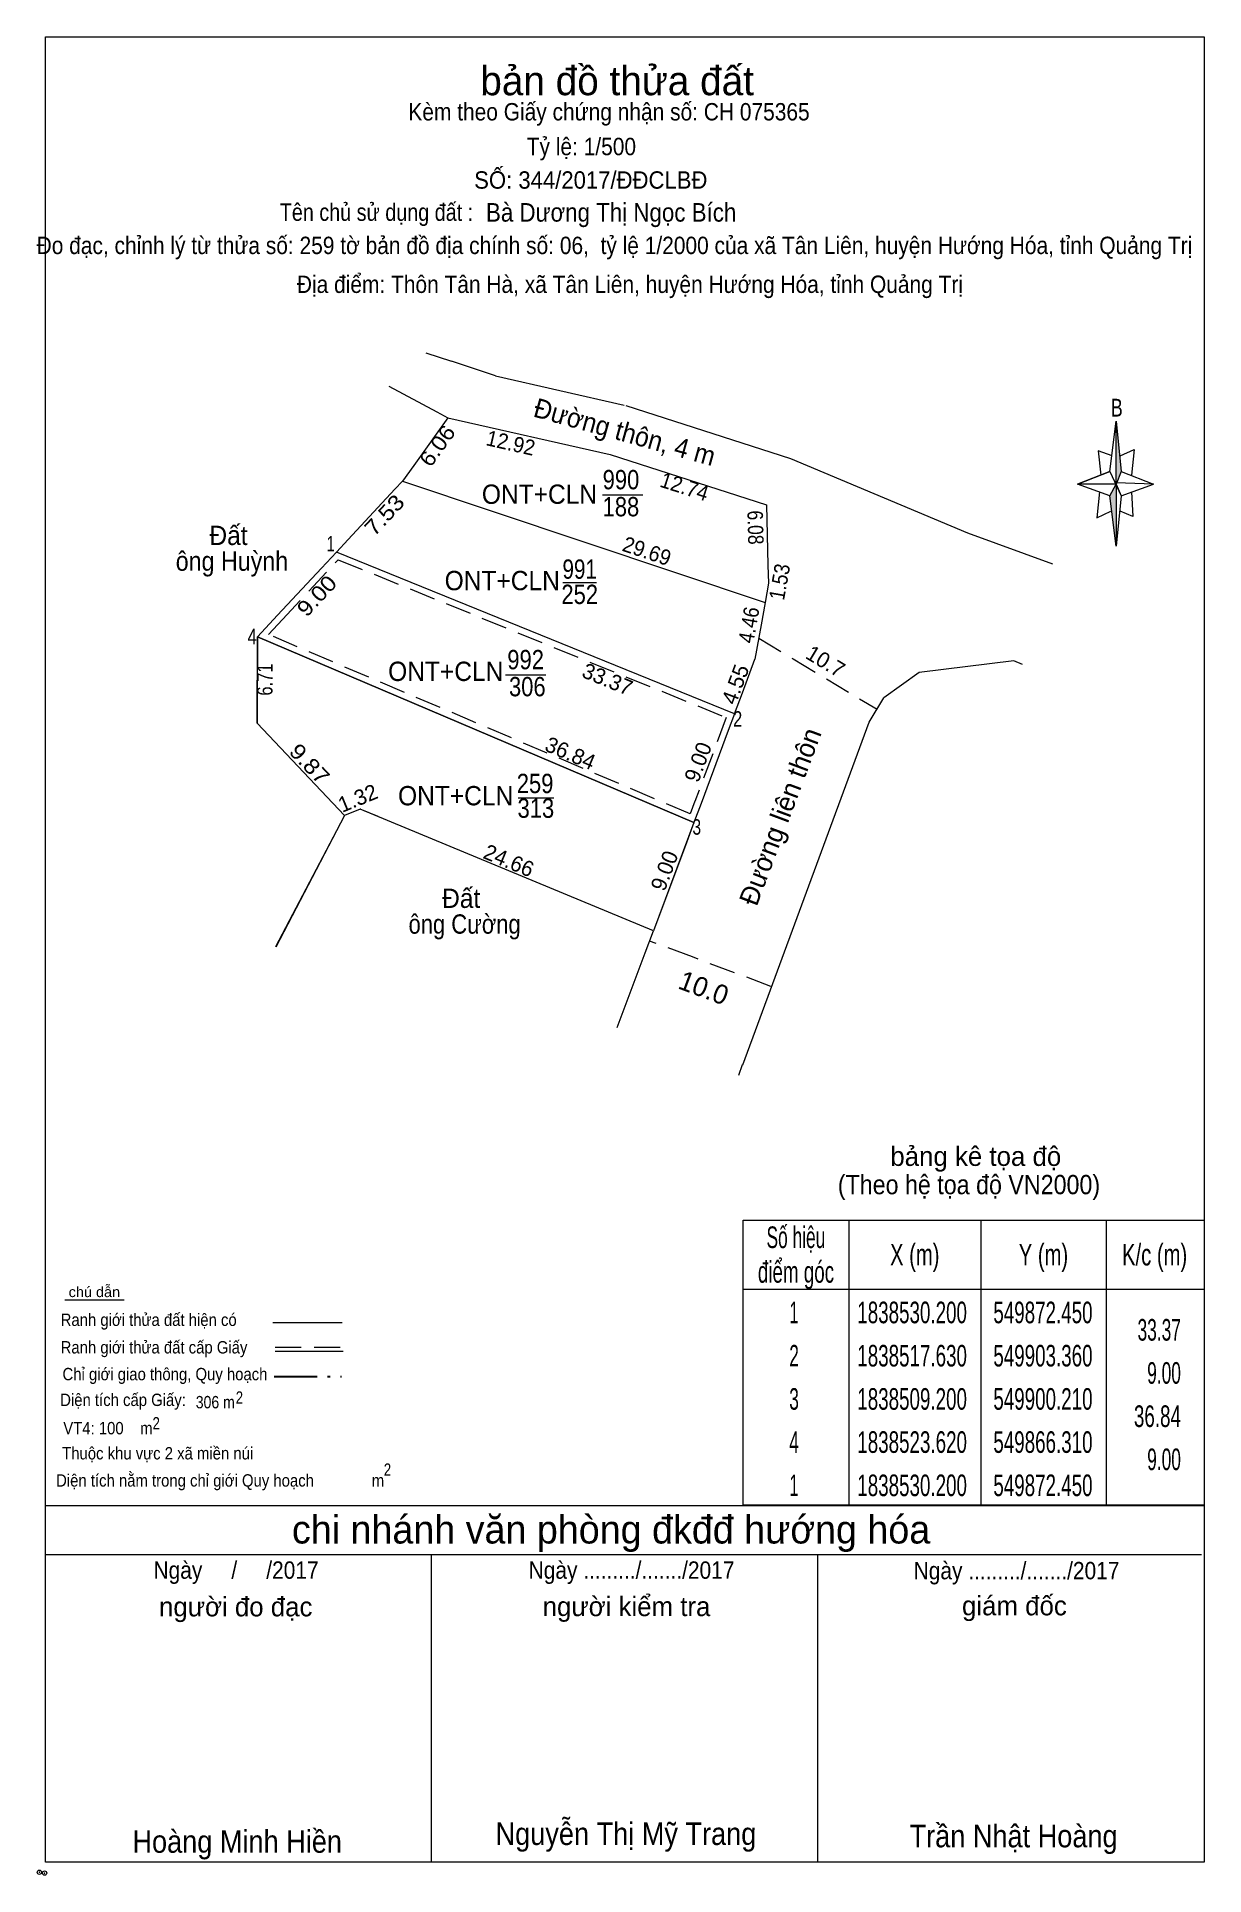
# Model space of a CAD drawing. Header units: metres. Extents: x 549350 to 550284, y 1838354 to 1838570.
# Drawn here: x 549849.2 to 549939.8, y 1838427.4 to 1838570.2 of the extents above; entities that cross this region are included whole.
import ezdxf
from ezdxf.enums import TextEntityAlignment as Align

# ---------------------------------------------------------------- set-up
doc = ezdxf.new("R2010")
doc.units = ezdxf.units.M
doc.header["$LTSCALE"] = 0.67
doc.header["$PDMODE"] = 32
doc.header["$PDSIZE"] = 0.335
doc.linetypes.add('DASH_DOUBLE_DOT', pattern=[9.2, 5, -1.2, 0.3, -1.2, 0.3, -1.2])
doc.linetypes.add('MEDIUM_DASHED', pattern=[4.5, 3, -1.5])
for name, color, linetype, lineweight in [('15', 7, 'Continuous', 13), ('28', 7, 'Continuous', 13), ('63', 7, 'Continuous', 13)]:
    doc.layers.add(name, color=color, linetype=linetype, lineweight=lineweight)

msp = doc.modelspace()

# ---------------------------------------------------------------- texts
at = {"layer": '15'}
for s, height, rotation, width, p in [('Đường thôn, 4 m', 1.5, 344.493, 0.95, (549894.6395, 1838538.8117)), ('6.06', 1.2, 54.341, 1.1, (549880.7633, 1838538.1102)), ('12.92', 1.2, 347.211, 0.95, (549885.8522, 1838538.0941)), ('12.74', 1.2, 342.177, 0.95, (549899.2964, 1838534.7164)), ('7.53', 1.2, 47.045, 1.15, (549876.6166, 1838532.6711)), ('6.08', 1.2, 271.507, 0.85, (549904.3954, 1838532.0958)), ('29.69', 1.2, 341.48, 0.95, (549896.3694, 1838529.7138)), ('9.00', 1.2, 46.981, 1.15, (549871.3623, 1838526.3957)), ('1.53', 1.2, 79.862, 0.9, (549907.4511, 1838527.7844)), ('4.46', 1.2, 79.925, 0.9, (549905.0641, 1838524.44)), ('6.71', 1.2, 89.829, 0.8, (549867.4838, 1838520.2982)), ('9.87', 1.2, 313.399, 1.15, (549869.9228, 1838513.3322))]:
    msp.add_text(s, height=height, rotation=rotation, dxfattribs=dict(at, width=width)).set_placement(p, align=Align.CENTER)
for s, height, width, p in [('990', 1.5, 0.85, (549894.545, 1838535.08)), ('ONT+CLN', 1.5, 0.95, (549888.215, 1838533.95)), ('188', 1.5, 0.85, (549894.54, 1838532.98)), ('Đất ', 1.5, 0.95, (549864.33, 1838530.75)), ('1', 1.2, 0.7, (549872.005, 1838530.26)), ('ông Huỳnh', 1.5, 0.9, (549864.33, 1838528.75)), ('991', 1.5, 0.8, (549891.34, 1838528.13)), ('ONT+CLN', 1.5, 0.95, (549885.325, 1838527.24)), ('252', 1.5, 0.85, (549891.34, 1838526.17)), ('252', 1.5, 0.85, (549891.34, 1838526.17)), ('4', 1.2, 0.8, (549865.9, 1838523.04)), ('992', 1.5, 0.85, (549887.14, 1838521.1)), ('ONT+CLN', 1.5, 0.95, (549880.935, 1838520.19)), ('306', 1.5, 0.85, (549887.27, 1838519)), ('2', 1.2, 0.8, (549903.605, 1838516.64)), ('259', 1.5, 0.85, (549887.875, 1838511.48)), ('ONT+CLN', 1.5, 0.95, (549881.705, 1838510.53)), ('313', 1.5, 0.85, (549887.935, 1838509.56)), ('3', 1.2, 0.75, (549900.43, 1838508.25)), ('Đất ', 1.5, 0.95, (549882.4, 1838502.56)), ('ông Cường', 1.5, 0.85, (549882.4, 1838500.56))]:
    msp.add_text(s, height=height, dxfattribs=dict(at, width=width)).set_placement(p, align=Align.CENTER)
for s, height, rotation, p in [('10.7', 1.2, 329.036, (549910.1263, 1838521.2022)), ('33.37', 1.2, 337.87, (549893.274, 1838519.7683)), ('4.55', 1.2, 69.532, (549903.9913, 1838519.7202)), ('36.84', 1.2, 336.957, (549890.3801, 1838514.0273)), ('9.00', 1.2, 69.511, (549901.0912, 1838513.685)), ('Đường liên thôn', 1.5, 69.511, (549907.617, 1838509.3975)), ('1.32', 1.2, 22.286, (549874.3325, 1838510.5335)), ('24.66', 1.2, 337.418, (549885.6096, 1838505.6849)), ('9.00', 1.2, 69.511, (549898.4812, 1838505.245)), ('10.0', 1.5, 339.511, (549900.7125, 1838495.6515))]:
    msp.add_text(s, height=height, rotation=rotation, dxfattribs=at).set_placement(p, align=Align.CENTER)
at = {"layer": '28'}
for s, height, p in [('bản đồ thửa đất', 2.25, (549894.245, 1838565.69)), ('bảng kê tọa độ', 1.5, (549922.1, 1838482.52)), ('chi nhánh văn phòng đkđđ hướng hóa', 2.187, (549893.775, 1838453.19)), ('người đo đạc', 1.5, (549864.625, 1838447.53)), ('người kiểm tra', 1.5, (549894.975, 1838447.55)), (' giám đốc', 1.5, (549924.82, 1838447.61))]:
    msp.add_text(s, height=height, dxfattribs=at).set_placement(p, align=Align.CENTER)
for s, height, width, p in [('Kèm theo Giấy chứng nhận số: CH 075365', 1.35, 0.9, (549893.615, 1838563.73)), ('Tỷ lệ: 1/500', 1.35, 0.9, (549891.47, 1838561.03)), ('SỐ: 344/2017/ĐĐCLBĐ', 1.35, 0.95, (549892.2, 1838558.43)), ('Tên chủ sử dụng đất :', 1.35, 0.85, (549875.555, 1838555.93)), ('Đo đạc, chỉnh lý từ thửa số: 259 tờ bản đồ địa chính số: 06,  tỷ lệ 1/2000 của xã Tân Liên, huyện Hướng Hóa, tỉnh Quảng Trị', 1.35, 0.9, (549894.04, 1838553.35)), ('Địa điểm: Thôn Tân Hà, xã Tân Liên, huyện Hướng Hóa, tỉnh Quảng Trị', 1.35, 0.9, (549895.24, 1838550.33)), ('B', 1.378, 0.75, (549933.05, 1838540.73)), ('(Theo hệ tọa độ VN2000)', 1.5, 0.9, (549921.57, 1838480.32)), ('chú dẫn', 0.8, 1.05, (549853.65, 1838472.33)), ('Ranh giới thửa đất hiện có ', 0.96, 0.9, (549858.025, 1838470.09)), ('Ranh giới thửa đất cấp Giấy', 0.96, 0.9, (549858.28, 1838467.95)), ('Chỉ giới giao thông, Quy hoạch', 0.96, 0.9, (549859.13, 1838465.87)), ('Diện tích cấp Giấy: ', 0.96, 0.9, (549856.035, 1838463.87)), ('306 m ', 0.96, 0.85, (549863.19, 1838463.69)), ('2', 0.96, 0.8, (549864.91, 1838464.05)), (' VT4: 100    m ', 0.96, 0.9, (549854.7, 1838461.67)), ('2', 0.96, 0.8, (549858.45, 1838462.05)), ('Thuộc khu vực 2 xã miền núi', 0.96, 0.9, (549858.565, 1838459.72)), ('Diện tích nằm trong chỉ giới Quy hoạch              m', 0.96, 0.9, (549863.415, 1838457.61)), ('2', 0.96, 0.8, (549876.41, 1838458.45)), ('Ngày     /     /2017', 1.35, 0.9, (549864.65, 1838450.45)), ('Ngày ........./......./2017', 1.35, 0.9, (549895.365, 1838450.45)), ('Ngày ........./......./2017', 1.35, 0.9, (549925.265, 1838450.41)), ('Hoàng Minh Hiền', 1.75, 0.9, (549864.74, 1838429.17)), ('Nguyễn Thị Mỹ Trang', 1.75, 0.9, (549894.93, 1838429.77)), ('Trần Nhật Hoàng', 1.75, 0.9, (549925.035, 1838429.59))]:
    msp.add_text(s, height=height, dxfattribs=dict(at, width=width)).set_placement(p, align=Align.CENTER)
at = {"layer": '28', "width": 0.9}
msp.add_text('Bà Dương Thị Ngọc Bích', height=1.44, dxfattribs=at).set_placement((549884.06, 1838555.87))
at = {"layer": '63'}
for s, width, p in [('Số hiệu', 0.6, (549908.13, 1838476.14)), ('điểm góc', 0.65, (549908.135, 1838473.45)), ('X (m)', 0.7, (549917.36, 1838474.79)), ('Y (m)', 0.7, (549927.355, 1838474.79)), ('K/c (m)', 0.7, (549935.99, 1838474.79)), (' 1', 0.55, (549907.805, 1838470.3)), ('1838530.200', 0.65, (549917.155, 1838470.3)), ('549872.450', 0.65, (549927.315, 1838470.3)), (' 2', 0.6, (549907.8, 1838466.94)), ('1838517.630', 0.65, (549917.155, 1838466.94)), ('549903.360', 0.65, (549927.315, 1838466.94)), (' 3', 0.6, (549907.8, 1838463.58)), ('1838509.200', 0.65, (549917.155, 1838463.58)), ('549900.210', 0.65, (549927.315, 1838463.58)), (' 4', 0.6, (549907.795, 1838460.23)), ('1838523.620', 0.65, (549917.155, 1838460.23)), ('549866.310', 0.65, (549927.315, 1838460.23)), (' 1', 0.55, (549907.805, 1838456.87)), ('1838530.200', 0.65, (549917.155, 1838456.87)), ('549872.450', 0.65, (549927.315, 1838456.87))]:
    msp.add_text(s, height=1.678, dxfattribs=dict(at, width=width)).set_placement(p, align=Align.CENTER)
for s, width, p in [('33.37', 0.6, (549938.03, 1838468.95)), ('9.00', 0.6, (549938.03, 1838465.6)), ('36.84', 0.65, (549938.03, 1838462.24)), ('9.00', 0.6, (549938.03, 1838458.89))]:
    msp.add_text(s, height=1.678, dxfattribs=dict(at, width=width)).set_placement(p, align=Align.RIGHT)

# ---------------------------------------------------------------- hatches: boundary and pattern name
at = {"layer": '28'}
for points in [[(549933, 1838540.37), (549933.4, 1838536.47), (549933, 1838535.47)], [(549933, 1838535.47), (549933, 1838530.67), (549932.5, 1838534.57)]]:
    msp.add_hatch(color=256, dxfattribs=at).paths.add_polyline_path(points)

# ---------------------------------------------------------------- linework, layer by layer
at = {"layer": '15'}
for p, q in [((549879.38, 1838545.69), (549881.39, 1838545.02)), ((549884.79, 1838543.9), (549881.39, 1838545.02)), ((549884.79, 1838543.9), (549894.8, 1838541.62)), ((549894.93, 1838541.58), (549907.72, 1838537.47)), ((549881.11, 1838540.63), (549893.71, 1838537.77)), ((549893.71, 1838537.77), (549905.84, 1838533.87)), ((549907.7, 1838537.48), (549921.46, 1838531.69)), ((549877.58, 1838535.71), (549876.99, 1838535.08)), ((549877.58, 1838535.71), (549905.73, 1838526.28)), ((549893.1, 1838534.65), (549896.24, 1838534.65)), ((549921.46, 1838531.69), (549928.06, 1838529.29)), ((549871.28, 1838528.94), (549872.45, 1838530.2)), ((549903.36, 1838517.63), (549872.45, 1838530.2)), ((549867.88, 1838525.3), (549871.28, 1838528.94)), ((549890.03, 1838527.83), (549892.64, 1838527.83)), ((549906, 1838527.79), (549905.73, 1838526.28)), ((549866.31, 1838523.62), (549867.88, 1838525.3)), ((549905.73, 1838526.28), (549905.43, 1838524.56)), ((549905.43, 1838524.56), (549904.95, 1838521.89)), ((549866.31, 1838523.62), (549866.3, 1838518.7)), ((549900.21, 1838509.2), (549866.31, 1838523.62)), ((549903.97, 1838519.26), (549904.95, 1838521.88)), ((549885.57, 1838520.67), (549888.7, 1838520.67)), ((549866.3, 1838518.7), (549866.29, 1838516.91)), ((549903.36, 1838517.63), (549903.97, 1838519.26)), ((549913.83, 1838516.98), (549914.97, 1838518.88)), ((549913.83, 1838516.98), (549914.97, 1838518.88)), ((549866.29, 1838516.91), (549873.07, 1838509.74)), ((549903.36, 1838517.63), (549902.87, 1838516.33)), ((549886.55, 1838511.1), (549889.32, 1838511.1)), ((549873.07, 1838509.74), (549872.45, 1838508.56)), ((549873.07, 1838509.74), (549872.46, 1838508.56)), ((549873.07, 1838509.74), (549872.46, 1838508.56)), ((549872.45, 1838508.56), (549867.71, 1838499.55)), ((549872.46, 1838508.56), (549867.73, 1838499.51)), ((549872.46, 1838508.56), (549867.73, 1838499.51)), ((549900.21, 1838509.2), (549899.65, 1838507.7)), ((549899.65, 1838507.7), (549897.06, 1838500.77)), ((549903.69, 1838489.57), (549903.99, 1838490.39))]:
    msp.add_line(p, q, dxfattribs=at)
at = {"layer": '15', "linetype": 'MEDIUM_DASHED'}
for p, q in [((549905.24, 1838523.51), (549907.91, 1838521.91)), ((549907.91, 1838521.91), (549914.44, 1838517.99))]:
    msp.add_line(p, q, dxfattribs=at)
at = {"layer": '15'}
for points in [[(549876.51, 1838543.09), (549880.25, 1838541.09), (549881.11, 1838540.63)], [(549876.51, 1838543.09), (549880.25, 1838541.09), (549881.11, 1838540.63)], [(549881.11, 1838540.63), (549878.45, 1838536.93), (549877.58, 1838535.71)], [(549876.99, 1838535.08), (549873.37, 1838531.19), (549872.45, 1838530.2)], [(549905.84, 1838533.87), (549905.96, 1838529.18), (549906, 1838527.79)], [(549925.74, 1838521.48), (549925.05, 1838521.75), (549917.71, 1838520.84), (549914.97, 1838518.88)], [(549925.74, 1838521.48), (549925.05, 1838521.75), (549917.71, 1838520.84), (549914.97, 1838518.88)], [(549925.74, 1838521.48), (549925.05, 1838521.75), (549917.71, 1838520.84), (549914.97, 1838518.88)], [(549904, 1838490.38), (549906.51, 1838497.18), (549912.38, 1838513.06), (549913.83, 1838516.98)], [(549904, 1838490.38), (549906.51, 1838497.18), (549912.38, 1838513.06), (549913.83, 1838516.98)], [(549902.87, 1838516.33), (549900.76, 1838510.67), (549900.21, 1838509.2)], [(549873.07, 1838509.74), (549872.46, 1838508.56), (549867.73, 1838499.51)], [(549873.07, 1838509.74), (549872.46, 1838508.56), (549867.73, 1838499.51)], [(549873.07, 1838509.74), (549872.46, 1838508.56), (549867.73, 1838499.51)], [(549873.07, 1838509.74), (549872.46, 1838508.56), (549867.73, 1838499.51)], [(549897.06, 1838500.77), (549874.29, 1838510.24), (549873.07, 1838509.74)], [(549897.06, 1838500.77), (549874.29, 1838510.24), (549873.07, 1838509.74)], [(549874.34, 1838510.22), (549874.29, 1838510.24), (549873.07, 1838509.74)], [(549875.7, 1838509.65), (549874.29, 1838510.24), (549873.07, 1838509.74)], [(549894.26, 1838493.28), (549896.42, 1838499.07), (549897.06, 1838500.77)]]:
    msp.add_lwpolyline(points, dxfattribs=at)
at = {"layer": '15', "linetype": 'MEDIUM_DASHED'}
for points in [[(549868.25, 1838524.96), (549872.58, 1838529.61), (549902.72, 1838517.35), (549900.29, 1838510.84)], [(549900.29, 1838510.85), (549899.92, 1838509.86), (549867.16, 1838523.8), (549868.25, 1838524.96)], [(549906.19, 1838496.47), (549900.09, 1838498.75), (549896.77, 1838499.99)]]:
    msp.add_lwpolyline(points, dxfattribs=at)
at = {"layer": '15'}
msp.add_lwpolyline([(549866.31, 1838523.62), (549900.21, 1838509.2), (549897.06, 1838500.77), (549874.29, 1838510.24), (549873.07, 1838509.74), (549866.29, 1838516.91)], close=True, dxfattribs=at)
at = {"layer": '28'}
for p, q in [((549932.5, 1838536.47), (549933, 1838540.37)), ((549932.5, 1838534.57), (549930, 1838535.47)), ((549933.4, 1838536.47), (549935.9, 1838535.47)), ((549933.4, 1838534.57), (549933, 1838530.67)), ((549934.2, 1838534.87), (549934.3, 1838532.97)), ((549934.3, 1838532.97), (549933.3, 1838533.37)), ((549851.36, 1838472.13), (549855.96, 1838472.13)), ((549867.5, 1838470.37), (549872.88, 1838470.37)), ((549867.7, 1838468.13), (549872.96, 1838468.13)), ((549849.84, 1838456.13), (549939.84, 1838456.13)), ((549849.84, 1838452.33), (549939.64, 1838452.33)), ((549849.84, 1838452.33), (549939.64, 1838452.33)), ((549849.84, 1838452.33), (549939.64, 1838452.33)), ((549879.84, 1838428.43), (549879.84, 1838452.33)), ((549909.84, 1838428.43), (549909.84, 1838452.33))]:
    msp.add_line(p, q, dxfattribs=at)
at = {"layer": '28', "linetype": 'MEDIUM_DASHED'}
msp.add_line((549867.7, 1838468.45), (549873.14, 1838468.45), dxfattribs=at)
at = {"layer": '28', "linetype": 'DASH_DOUBLE_DOT', "lineweight": 25}
msp.add_line((549867.6, 1838466.15), (549872.84, 1838466.15), dxfattribs=at)
at = {"layer": '28'}
for points in [[(549849.84, 1838570.23), (549939.84, 1838570.23), (549939.84, 1838428.43), (549849.84, 1838428.43)], [(549933, 1838540.37), (549933.4, 1838536.47), (549933, 1838535.47)], [(549933, 1838535.47), (549930, 1838535.47), (549932.5, 1838536.47), (549933.4, 1838534.57), (549935.9, 1838535.47), (549933, 1838535.57)], [(549933, 1838535.47), (549933, 1838530.67), (549932.5, 1838534.57)]]:
    msp.add_lwpolyline(points, close=True, dxfattribs=at)
for points in [[(549932.7, 1838537.67), (549931.6, 1838538.07), (549931.8, 1838536.17)], [(549933.3, 1838537.67), (549934.4, 1838538.17), (549934.2, 1838536.17)], [(549933, 1838535.47), (549932.5, 1838536.47), (549930, 1838535.47)], [(549933, 1838535.47), (549933.4, 1838534.57), (549935.9, 1838535.47)], [(549931.7, 1838534.87), (549931.5, 1838532.87), (549932.6, 1838533.37)], [(549939.84, 1838428.43), (549849.84, 1838428.43), (549849.84, 1838452.33)]]:
    msp.add_lwpolyline(points, dxfattribs=at)
for p in [(549849.38, 1838427.65), (549849.78, 1838427.59)]:
    msp.add_point(p, dxfattribs=at)
at = {"layer": '63'}
for p, q in [((549912.23, 1838478.31), (549912.23, 1838456.16)), ((549922.48, 1838478.31), (549922.48, 1838456.16)), ((549932.23, 1838478.31), (549932.23, 1838456.16)), ((549904.04, 1838472.94), (549939.84, 1838472.94))]:
    msp.add_line(p, q, dxfattribs=at)
msp.add_lwpolyline([(549904.04, 1838478.31), (549939.84, 1838478.31), (549939.84, 1838456.16), (549904.04, 1838456.16)], close=True, dxfattribs=at)

msp.set_redraw_order([(e.dxf.handle, doc.entitydb.next_handle()) for e in msp.query("TEXT MTEXT ATTDEF DIMENSION ARC_DIMENSION")])  # texts and dimensions are drawn at this point

doc.saveas('drawing.dxf')
